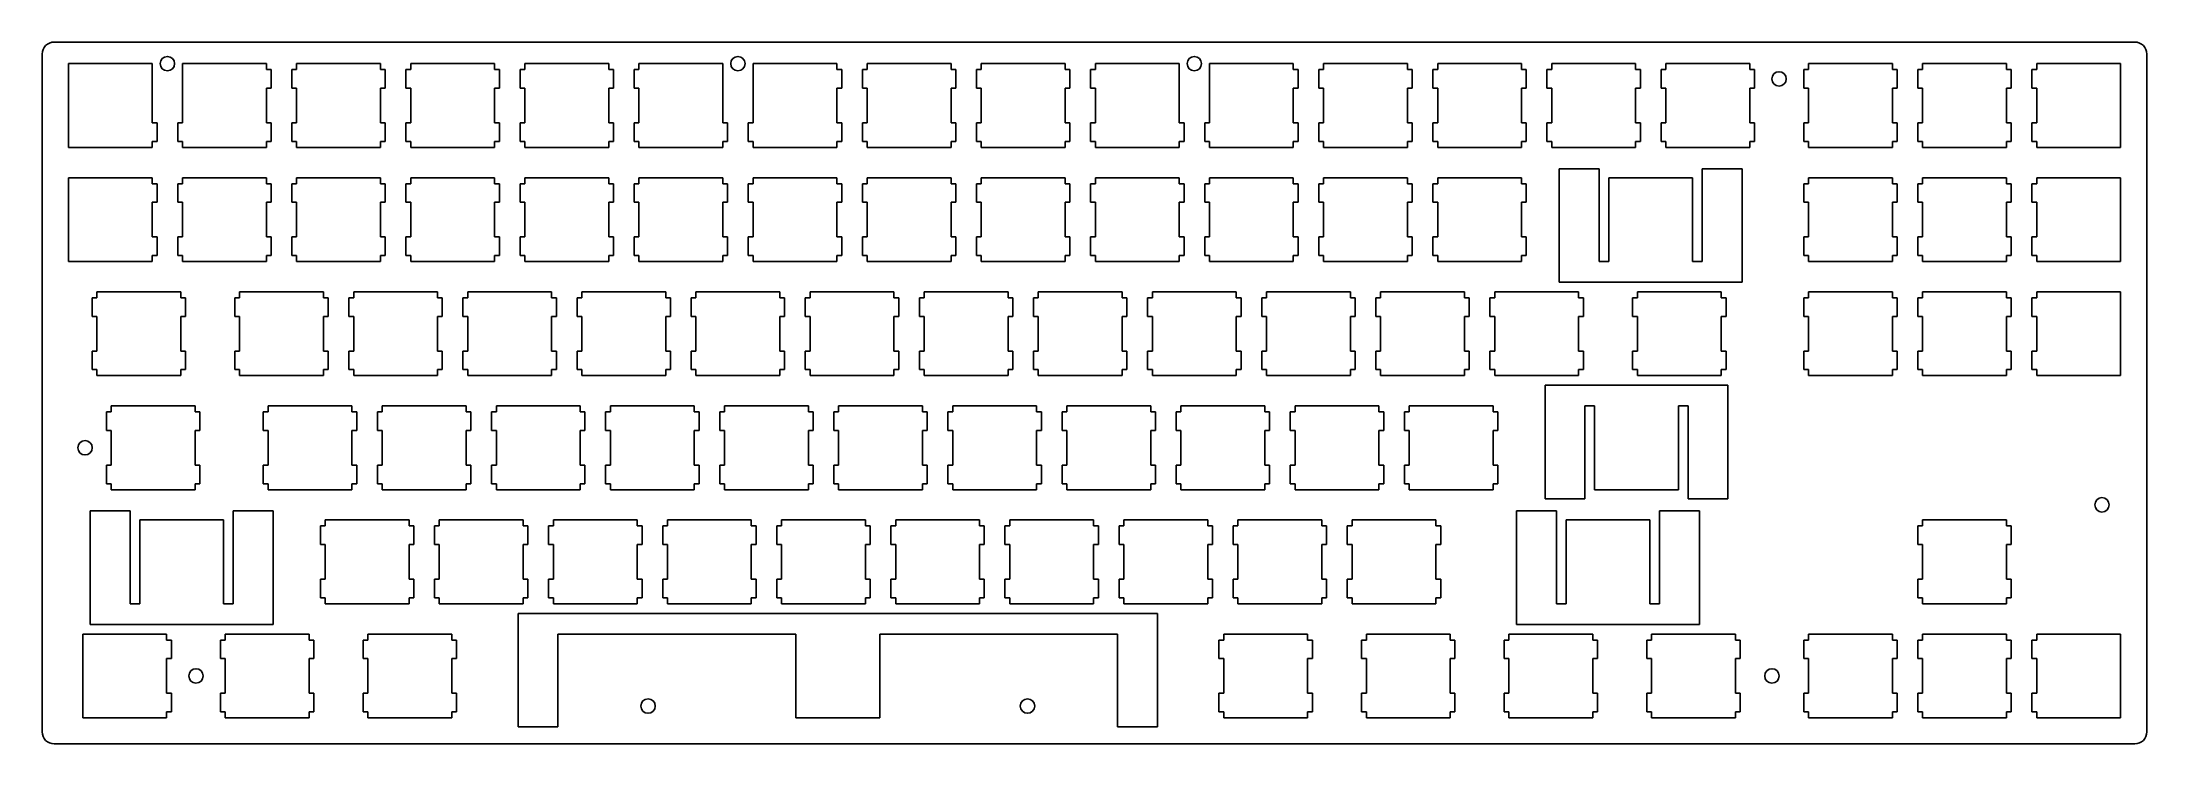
# Model space of a CAD drawing. Header units: millimetres. Extents: x 73 to 424, y 137 to 254.
import ezdxf

# ---------------------------------------------------------------- set-up
doc = ezdxf.new("R2010")
doc.units = ezdxf.units.MM

msp = doc.modelspace()

# ---------------------------------------------------------------- linework, layer by layer
at = {"linetype": 'Continuous'}
for p, q in [((74.57, 253.88), (421.98, 253.88)), ((72.57, 251.88), (72.57, 173.16)), ((423.98, 251.88), (423.98, 138.68)), ((325.88, 224.23), (325.88, 232.74)), ((325.88, 232.74), (332.53, 232.74)), ((332.53, 224.23), (332.53, 232.74)), ((349.75, 224.23), (349.75, 232.74)), ((349.75, 232.74), (356.41, 232.74)), ((356.41, 224.23), (356.41, 232.74)), ((334.14, 217.23), (334.14, 231.23)), ((348.14, 231.23), (348.14, 217.23)), ((325.88, 224.23), (325.88, 213.78)), ((332.53, 224.23), (332.53, 217.23)), ((349.75, 224.23), (349.75, 217.23)), ((356.41, 224.23), (356.41, 213.78)), ((332.53, 217.23), (334.14, 217.23)), ((348.14, 217.23), (349.75, 217.23)), ((325.88, 213.78), (356.41, 213.78)), ((323.5, 196.57), (323.5, 177.62)), ((354.03, 196.57), (323.5, 196.57)), ((354.03, 196.57), (354.03, 177.62)), ((330.15, 186.13), (330.15, 193.13)), ((331.76, 193.13), (330.15, 193.13)), ((331.76, 179.13), (331.76, 193.13)), ((347.37, 193.13), (345.76, 193.13)), ((345.76, 193.13), (345.76, 179.13)), ((347.37, 186.13), (347.37, 193.13)), ((330.15, 186.13), (330.15, 177.62)), ((347.37, 186.13), (347.37, 177.62)), ((330.15, 177.62), (323.5, 177.62)), ((354.03, 177.62), (347.37, 177.62)), ((72.57, 173.16), (72.57, 138.68)), ((80.61, 167.08), (80.61, 175.59)), ((80.61, 175.59), (87.26, 175.59)), ((87.26, 167.08), (87.26, 175.59)), ((88.87, 160.08), (88.87, 174.08)), ((102.87, 174.08), (102.87, 160.08)), ((104.49, 167.08), (104.49, 175.59)), ((104.49, 175.59), (111.14, 175.59)), ((111.14, 167.08), (111.14, 175.59)), ((318.73, 167.08), (318.73, 175.59)), ((318.73, 175.59), (325.39, 175.59)), ((325.39, 167.08), (325.39, 175.59)), ((327, 160.08), (327, 174.08)), ((341, 174.08), (341, 160.08)), ((342.61, 167.08), (342.61, 175.59)), ((342.61, 175.59), (349.27, 175.59)), ((349.27, 167.08), (349.27, 175.59)), ((80.61, 167.08), (80.61, 156.63)), ((87.26, 167.08), (87.26, 160.08)), ((104.49, 167.08), (104.49, 160.08)), ((111.14, 167.08), (111.14, 156.63)), ((318.73, 167.08), (318.73, 156.63)), ((325.39, 167.08), (325.39, 160.08)), ((342.61, 167.08), (342.61, 160.08)), ((349.27, 167.08), (349.27, 156.63)), ((87.26, 160.08), (88.87, 160.08)), ((102.87, 160.08), (104.49, 160.08)), ((258.78, 158.47), (152.05, 158.47)), ((152.05, 139.52), (152.05, 158.47)), ((258.78, 139.52), (258.78, 158.47)), ((325.39, 160.08), (327, 160.08)), ((341, 160.08), (342.61, 160.08)), ((80.61, 156.63), (111.14, 156.63)), ((158.7, 139.52), (158.7, 155.03)), ((196.84, 155.03), (158.7, 155.03)), ((198.41, 155.03), (196.84, 155.03)), ((198.41, 141.03), (198.41, 155.03)), ((213.99, 155.03), (212.41, 155.03)), ((212.41, 155.03), (212.41, 141.03)), ((213.99, 155.03), (252.12, 155.03)), ((252.12, 139.52), (252.12, 155.03)), ((318.73, 156.63), (349.27, 156.63)), ((158.7, 139.52), (152.05, 139.52)), ((258.78, 139.52), (252.12, 139.52)), ((183.74, 136.68), (74.57, 136.68)), ((183.74, 136.68), (421.98, 136.68))]:
    msp.add_line(p, q, dxfattribs=at)
at = {"color": 0}
for p, q in [((76.97, 246.18), (76.97, 250.28)), ((76.97, 250.28), (90.97, 250.28)), ((90.97, 250.28), (90.97, 240.38)), ((96.02, 240.38), (96.02, 250.28)), ((96.02, 250.28), (110.02, 250.28)), ((110.02, 250.28), (110.02, 249.28)), ((115.07, 249.28), (115.07, 250.28)), ((115.07, 250.28), (129.07, 250.28)), ((129.07, 250.28), (129.07, 249.28)), ((134.12, 249.28), (134.12, 250.28)), ((134.12, 250.28), (148.12, 250.28)), ((148.12, 250.28), (148.12, 249.28)), ((153.17, 249.28), (153.17, 250.28)), ((153.17, 250.28), (167.17, 250.28)), ((167.17, 250.28), (167.17, 249.28)), ((172.22, 249.28), (172.22, 250.28)), ((172.22, 250.28), (186.22, 250.28)), ((186.22, 250.28), (186.22, 240.38)), ((191.27, 240.38), (191.27, 250.28)), ((191.27, 250.28), (205.27, 250.28)), ((205.27, 250.28), (205.27, 249.28)), ((210.32, 249.28), (210.32, 250.28)), ((210.32, 250.28), (224.32, 250.28)), ((224.32, 250.28), (224.32, 249.28)), ((229.37, 249.28), (229.37, 250.28)), ((229.37, 250.28), (243.37, 250.28)), ((243.37, 250.28), (243.37, 249.28)), ((248.42, 249.28), (248.42, 250.28)), ((248.42, 250.28), (262.42, 250.28)), ((262.42, 250.28), (262.42, 240.38)), ((267.47, 240.38), (267.47, 250.28)), ((267.47, 250.28), (281.47, 250.28)), ((281.47, 250.28), (281.47, 249.28)), ((286.52, 249.28), (286.52, 250.28)), ((286.52, 250.28), (300.52, 250.28)), ((300.52, 250.28), (300.52, 249.28)), ((305.57, 249.28), (305.57, 250.28)), ((305.57, 250.28), (319.57, 250.28)), ((319.57, 250.28), (319.57, 249.28)), ((324.62, 249.28), (324.62, 250.28)), ((324.62, 250.28), (338.62, 250.28)), ((338.62, 250.28), (338.62, 249.28)), ((343.67, 249.28), (343.67, 250.28)), ((343.67, 250.28), (357.67, 250.28)), ((357.67, 250.28), (357.67, 249.28)), ((367.48, 249.28), (367.48, 250.28)), ((367.48, 250.28), (381.48, 250.28)), ((381.48, 250.28), (381.48, 249.28)), ((386.53, 249.28), (386.53, 250.28)), ((386.53, 250.28), (400.53, 250.28)), ((400.53, 250.28), (400.53, 249.28)), ((405.58, 249.28), (405.58, 250.28)), ((405.58, 250.28), (419.58, 250.28)), ((419.58, 250.28), (419.58, 249.28)), ((76.97, 237.28), (76.97, 246.18)), ((110.02, 249.28), (110.82, 249.28)), ((110.82, 246.18), (110.02, 246.18)), ((110.02, 246.18), (110.02, 240.38)), ((110.82, 249.28), (110.82, 246.18)), ((114.27, 246.18), (114.27, 249.28)), ((114.27, 249.28), (115.07, 249.28)), ((115.07, 246.18), (114.27, 246.18)), ((115.07, 240.38), (115.07, 246.18)), ((129.07, 249.28), (129.87, 249.28)), ((129.87, 246.18), (129.07, 246.18)), ((129.07, 246.18), (129.07, 240.38)), ((129.87, 249.28), (129.87, 246.18)), ((133.32, 246.18), (133.32, 249.28)), ((133.32, 249.28), (134.12, 249.28)), ((134.12, 246.18), (133.32, 246.18)), ((134.12, 240.38), (134.12, 246.18)), ((148.12, 249.28), (148.92, 249.28)), ((148.92, 246.18), (148.12, 246.18)), ((148.12, 246.18), (148.12, 240.38)), ((148.92, 249.28), (148.92, 246.18)), ((152.37, 246.18), (152.37, 249.28)), ((152.37, 249.28), (153.17, 249.28)), ((153.17, 246.18), (152.37, 246.18)), ((153.17, 240.38), (153.17, 246.18)), ((167.17, 249.28), (167.97, 249.28)), ((167.97, 246.18), (167.17, 246.18)), ((167.17, 246.18), (167.17, 240.38)), ((167.97, 249.28), (167.97, 246.18)), ((171.42, 246.18), (171.42, 249.28)), ((171.42, 249.28), (172.22, 249.28)), ((172.22, 246.18), (171.42, 246.18)), ((172.22, 240.38), (172.22, 246.18)), ((205.27, 249.28), (206.07, 249.28)), ((206.07, 246.18), (205.27, 246.18)), ((205.27, 246.18), (205.27, 240.38)), ((206.07, 249.28), (206.07, 246.18)), ((209.52, 246.18), (209.52, 249.28)), ((209.52, 249.28), (210.32, 249.28)), ((210.32, 246.18), (209.52, 246.18)), ((210.32, 240.38), (210.32, 246.18)), ((224.32, 249.28), (225.12, 249.28)), ((225.12, 246.18), (224.32, 246.18)), ((224.32, 246.18), (224.32, 240.38)), ((225.12, 249.28), (225.12, 246.18)), ((228.57, 246.18), (228.57, 249.28)), ((228.57, 249.28), (229.37, 249.28)), ((229.37, 246.18), (228.57, 246.18)), ((229.37, 240.38), (229.37, 246.18)), ((243.37, 249.28), (244.17, 249.28)), ((244.17, 246.18), (243.37, 246.18)), ((243.37, 246.18), (243.37, 240.38)), ((244.17, 249.28), (244.17, 246.18)), ((247.62, 246.18), (247.62, 249.28)), ((247.62, 249.28), (248.42, 249.28)), ((248.42, 246.18), (247.62, 246.18)), ((248.42, 240.38), (248.42, 246.18)), ((281.47, 249.28), (282.27, 249.28)), ((282.27, 246.18), (281.47, 246.18)), ((281.47, 246.18), (281.47, 240.38)), ((282.27, 249.28), (282.27, 246.18)), ((285.72, 246.18), (285.72, 249.28)), ((285.72, 249.28), (286.52, 249.28)), ((286.52, 246.18), (285.72, 246.18)), ((286.52, 240.38), (286.52, 246.18)), ((300.52, 249.28), (301.32, 249.28)), ((301.32, 246.18), (300.52, 246.18)), ((300.52, 246.18), (300.52, 240.38)), ((301.32, 249.28), (301.32, 246.18)), ((304.77, 246.18), (304.77, 249.28)), ((304.77, 249.28), (305.57, 249.28)), ((305.57, 246.18), (304.77, 246.18)), ((305.57, 240.38), (305.57, 246.18)), ((319.57, 249.28), (320.37, 249.28)), ((320.37, 246.18), (319.57, 246.18)), ((319.57, 246.18), (319.57, 240.38)), ((320.37, 249.28), (320.37, 246.18)), ((323.82, 246.18), (323.82, 249.28)), ((323.82, 249.28), (324.62, 249.28)), ((324.62, 246.18), (323.82, 246.18)), ((324.62, 240.38), (324.62, 246.18)), ((338.62, 249.28), (339.42, 249.28)), ((339.42, 246.18), (338.62, 246.18)), ((338.62, 246.18), (338.62, 240.38)), ((339.42, 249.28), (339.42, 246.18)), ((342.87, 246.18), (342.87, 249.28)), ((342.87, 249.28), (343.67, 249.28)), ((343.67, 246.18), (342.87, 246.18)), ((343.67, 240.38), (343.67, 246.18)), ((357.67, 249.28), (358.47, 249.28)), ((358.47, 246.18), (357.67, 246.18)), ((357.67, 246.18), (357.67, 240.38)), ((358.47, 249.28), (358.47, 246.18)), ((366.68, 246.18), (366.68, 249.28)), ((366.68, 249.28), (367.48, 249.28)), ((367.48, 246.18), (366.68, 246.18)), ((367.48, 240.38), (367.48, 246.18)), ((381.48, 249.28), (382.28, 249.28)), ((382.28, 246.18), (381.48, 246.18)), ((381.48, 246.18), (381.48, 240.38)), ((382.28, 249.28), (382.28, 246.18)), ((385.73, 246.18), (385.73, 249.28)), ((385.73, 249.28), (386.53, 249.28)), ((386.53, 246.18), (385.73, 246.18)), ((386.53, 240.38), (386.53, 246.18)), ((400.53, 249.28), (401.33, 249.28)), ((401.33, 246.18), (400.53, 246.18)), ((400.53, 246.18), (400.53, 240.38)), ((401.33, 249.28), (401.33, 246.18)), ((404.78, 246.18), (404.78, 249.28)), ((404.78, 249.28), (405.58, 249.28)), ((405.58, 246.18), (404.78, 246.18)), ((405.58, 240.38), (405.58, 246.18)), ((419.58, 249.28), (419.58, 237.28)), ((90.97, 240.38), (91.77, 240.38)), ((91.77, 240.38), (91.77, 237.28)), ((95.22, 237.28), (95.22, 240.38)), ((95.22, 240.38), (96.02, 240.38)), ((110.02, 240.38), (110.82, 240.38)), ((110.82, 240.38), (110.82, 237.28)), ((114.27, 237.28), (114.27, 240.38)), ((114.27, 240.38), (115.07, 240.38)), ((129.07, 240.38), (129.87, 240.38)), ((129.87, 240.38), (129.87, 237.28)), ((133.32, 237.28), (133.32, 240.38)), ((133.32, 240.38), (134.12, 240.38)), ((148.12, 240.38), (148.92, 240.38)), ((148.92, 240.38), (148.92, 237.28)), ((152.37, 237.28), (152.37, 240.38)), ((152.37, 240.38), (153.17, 240.38)), ((167.17, 240.38), (167.97, 240.38)), ((167.97, 240.38), (167.97, 237.28)), ((171.42, 237.28), (171.42, 240.38)), ((171.42, 240.38), (172.22, 240.38)), ((186.22, 240.38), (187.02, 240.38)), ((187.02, 240.38), (187.02, 237.28)), ((190.47, 237.28), (190.47, 240.38)), ((190.47, 240.38), (191.27, 240.38)), ((205.27, 240.38), (206.07, 240.38)), ((206.07, 240.38), (206.07, 237.28)), ((209.52, 237.28), (209.52, 240.38)), ((209.52, 240.38), (210.32, 240.38)), ((224.32, 240.38), (225.12, 240.38)), ((225.12, 240.38), (225.12, 237.28)), ((228.57, 237.28), (228.57, 240.38)), ((228.57, 240.38), (229.37, 240.38)), ((243.37, 240.38), (244.17, 240.38)), ((244.17, 240.38), (244.17, 237.28)), ((247.62, 237.28), (247.62, 240.38)), ((247.62, 240.38), (248.42, 240.38)), ((262.42, 240.38), (263.22, 240.38)), ((263.22, 240.38), (263.22, 237.28)), ((266.67, 237.28), (266.67, 240.38)), ((266.67, 240.38), (267.47, 240.38)), ((281.47, 240.38), (282.27, 240.38)), ((282.27, 240.38), (282.27, 237.28)), ((285.72, 237.28), (285.72, 240.38)), ((285.72, 240.38), (286.52, 240.38)), ((300.52, 240.38), (301.32, 240.38)), ((301.32, 240.38), (301.32, 237.28)), ((304.77, 237.28), (304.77, 240.38)), ((304.77, 240.38), (305.57, 240.38)), ((319.57, 240.38), (320.37, 240.38)), ((320.37, 240.38), (320.37, 237.28)), ((323.82, 237.28), (323.82, 240.38)), ((323.82, 240.38), (324.62, 240.38)), ((338.62, 240.38), (339.42, 240.38)), ((339.42, 240.38), (339.42, 237.28)), ((342.87, 237.28), (342.87, 240.38)), ((342.87, 240.38), (343.67, 240.38)), ((357.67, 240.38), (358.47, 240.38)), ((358.47, 240.38), (358.47, 237.28)), ((366.68, 237.28), (366.68, 240.38)), ((366.68, 240.38), (367.48, 240.38)), ((381.48, 240.38), (382.28, 240.38)), ((382.28, 240.38), (382.28, 237.28)), ((385.73, 237.28), (385.73, 240.38)), ((385.73, 240.38), (386.53, 240.38)), ((400.53, 240.38), (401.33, 240.38)), ((401.33, 240.38), (401.33, 237.28)), ((404.78, 237.28), (404.78, 240.38)), ((404.78, 240.38), (405.58, 240.38)), ((76.97, 236.28), (76.97, 237.28)), ((90.97, 236.28), (76.97, 236.28)), ((90.97, 237.28), (90.97, 236.28)), ((91.77, 237.28), (90.97, 237.28)), ((96.02, 237.28), (95.22, 237.28)), ((96.02, 236.28), (96.02, 237.28)), ((110.02, 236.28), (96.02, 236.28)), ((110.02, 237.28), (110.02, 236.28)), ((110.82, 237.28), (110.02, 237.28)), ((115.07, 237.28), (114.27, 237.28)), ((115.07, 236.28), (115.07, 237.28)), ((129.07, 236.28), (115.07, 236.28)), ((129.07, 237.28), (129.07, 236.28)), ((129.87, 237.28), (129.07, 237.28)), ((134.12, 237.28), (133.32, 237.28)), ((134.12, 236.28), (134.12, 237.28)), ((148.12, 236.28), (134.12, 236.28)), ((148.12, 237.28), (148.12, 236.28)), ((148.92, 237.28), (148.12, 237.28)), ((153.17, 237.28), (152.37, 237.28)), ((153.17, 236.28), (153.17, 237.28)), ((167.17, 236.28), (153.17, 236.28)), ((167.17, 237.28), (167.17, 236.28)), ((167.97, 237.28), (167.17, 237.28)), ((172.22, 237.28), (171.42, 237.28)), ((172.22, 236.28), (172.22, 237.28)), ((186.22, 236.28), (172.22, 236.28)), ((186.22, 237.28), (186.22, 236.28)), ((187.02, 237.28), (186.22, 237.28)), ((191.27, 237.28), (190.47, 237.28)), ((191.27, 236.28), (191.27, 237.28)), ((205.27, 236.28), (191.27, 236.28)), ((205.27, 237.28), (205.27, 236.28)), ((206.07, 237.28), (205.27, 237.28)), ((210.32, 237.28), (209.52, 237.28)), ((210.32, 236.28), (210.32, 237.28)), ((224.32, 236.28), (210.32, 236.28)), ((224.32, 237.28), (224.32, 236.28)), ((225.12, 237.28), (224.32, 237.28)), ((229.37, 237.28), (228.57, 237.28)), ((229.37, 236.28), (229.37, 237.28)), ((243.37, 236.28), (229.37, 236.28)), ((243.37, 237.28), (243.37, 236.28)), ((244.17, 237.28), (243.37, 237.28)), ((248.42, 237.28), (247.62, 237.28)), ((248.42, 236.28), (248.42, 237.28)), ((262.42, 236.28), (248.42, 236.28)), ((262.42, 237.28), (262.42, 236.28)), ((263.22, 237.28), (262.42, 237.28)), ((267.47, 237.28), (266.67, 237.28)), ((267.47, 236.28), (267.47, 237.28)), ((281.47, 236.28), (267.47, 236.28)), ((281.47, 237.28), (281.47, 236.28)), ((282.27, 237.28), (281.47, 237.28)), ((286.52, 237.28), (285.72, 237.28)), ((286.52, 236.28), (286.52, 237.28)), ((300.52, 236.28), (286.52, 236.28)), ((300.52, 237.28), (300.52, 236.28)), ((301.32, 237.28), (300.52, 237.28)), ((305.57, 237.28), (304.77, 237.28)), ((305.57, 236.28), (305.57, 237.28)), ((319.57, 236.28), (305.57, 236.28)), ((319.57, 237.28), (319.57, 236.28)), ((320.37, 237.28), (319.57, 237.28)), ((324.62, 237.28), (323.82, 237.28)), ((324.62, 236.28), (324.62, 237.28)), ((338.62, 236.28), (324.62, 236.28)), ((338.62, 237.28), (338.62, 236.28)), ((339.42, 237.28), (338.62, 237.28)), ((343.67, 237.28), (342.87, 237.28)), ((343.67, 236.28), (343.67, 237.28)), ((357.67, 236.28), (343.67, 236.28)), ((357.67, 237.28), (357.67, 236.28)), ((358.47, 237.28), (357.67, 237.28)), ((367.48, 237.28), (366.68, 237.28)), ((367.48, 236.28), (367.48, 237.28)), ((381.48, 236.28), (367.48, 236.28)), ((381.48, 237.28), (381.48, 236.28)), ((382.28, 237.28), (381.48, 237.28)), ((386.53, 237.28), (385.73, 237.28)), ((386.53, 236.28), (386.53, 237.28)), ((400.53, 236.28), (386.53, 236.28)), ((400.53, 237.28), (400.53, 236.28)), ((401.33, 237.28), (400.53, 237.28)), ((405.58, 237.28), (404.78, 237.28)), ((405.58, 236.28), (405.58, 237.28)), ((419.58, 236.28), (405.58, 236.28)), ((419.58, 237.28), (419.58, 236.28)), ((76.97, 227.13), (76.97, 231.23)), ((76.97, 231.23), (90.97, 231.23)), ((90.97, 231.23), (90.97, 230.23)), ((90.97, 230.23), (91.77, 230.23)), ((91.77, 230.23), (91.77, 227.13)), ((95.22, 227.13), (95.22, 230.23)), ((95.22, 230.23), (96.02, 230.23)), ((96.02, 230.23), (96.02, 231.23)), ((96.02, 231.23), (110.02, 231.23)), ((110.02, 231.23), (110.02, 230.23)), ((110.02, 230.23), (110.82, 230.23)), ((110.82, 230.23), (110.82, 227.13)), ((114.27, 227.13), (114.27, 230.23)), ((114.27, 230.23), (115.07, 230.23)), ((115.07, 230.23), (115.07, 231.23)), ((115.07, 231.23), (129.07, 231.23)), ((129.07, 231.23), (129.07, 230.23)), ((129.07, 230.23), (129.87, 230.23)), ((129.87, 230.23), (129.87, 227.13)), ((133.32, 227.13), (133.32, 230.23)), ((133.32, 230.23), (134.12, 230.23)), ((134.12, 230.23), (134.12, 231.23)), ((134.12, 231.23), (148.12, 231.23)), ((148.12, 231.23), (148.12, 230.23)), ((148.12, 230.23), (148.92, 230.23)), ((148.92, 230.23), (148.92, 227.13)), ((152.37, 227.13), (152.37, 230.23)), ((152.37, 230.23), (153.17, 230.23)), ((153.17, 230.23), (153.17, 231.23)), ((153.17, 231.23), (167.17, 231.23)), ((167.17, 231.23), (167.17, 230.23)), ((167.17, 230.23), (167.97, 230.23)), ((167.97, 230.23), (167.97, 227.13)), ((171.42, 227.13), (171.42, 230.23)), ((171.42, 230.23), (172.22, 230.23)), ((172.22, 230.23), (172.22, 231.23)), ((172.22, 231.23), (186.22, 231.23)), ((186.22, 231.23), (186.22, 230.23)), ((186.22, 230.23), (187.02, 230.23)), ((187.02, 230.23), (187.02, 227.13)), ((190.47, 227.13), (190.47, 230.23)), ((190.47, 230.23), (191.27, 230.23)), ((191.27, 230.23), (191.27, 231.23)), ((191.27, 231.23), (205.27, 231.23)), ((205.27, 231.23), (205.27, 230.23)), ((205.27, 230.23), (206.07, 230.23)), ((206.07, 230.23), (206.07, 227.13)), ((209.52, 227.13), (209.52, 230.23)), ((209.52, 230.23), (210.32, 230.23)), ((210.32, 230.23), (210.32, 231.23)), ((210.32, 231.23), (224.32, 231.23)), ((224.32, 231.23), (224.32, 230.23)), ((224.32, 230.23), (225.12, 230.23)), ((225.12, 230.23), (225.12, 227.13)), ((228.57, 227.13), (228.57, 230.23)), ((228.57, 230.23), (229.37, 230.23)), ((229.37, 230.23), (229.37, 231.23)), ((229.37, 231.23), (243.37, 231.23)), ((243.37, 231.23), (243.37, 230.23)), ((243.37, 230.23), (244.17, 230.23)), ((244.17, 230.23), (244.17, 227.13)), ((247.62, 227.13), (247.62, 230.23)), ((247.62, 230.23), (248.42, 230.23)), ((248.42, 230.23), (248.42, 231.23)), ((248.42, 231.23), (262.42, 231.23)), ((262.42, 231.23), (262.42, 230.23)), ((262.42, 230.23), (263.22, 230.23)), ((263.22, 230.23), (263.22, 227.13)), ((266.67, 227.13), (266.67, 230.23)), ((266.67, 230.23), (267.47, 230.23)), ((267.47, 230.23), (267.47, 231.23)), ((267.47, 231.23), (281.47, 231.23)), ((281.47, 231.23), (281.47, 230.23)), ((281.47, 230.23), (282.27, 230.23)), ((282.27, 230.23), (282.27, 227.13)), ((285.72, 227.13), (285.72, 230.23)), ((285.72, 230.23), (286.52, 230.23)), ((286.52, 230.23), (286.52, 231.23)), ((286.52, 231.23), (300.52, 231.23)), ((300.52, 231.23), (300.52, 230.23)), ((300.52, 230.23), (301.32, 230.23)), ((301.32, 230.23), (301.32, 227.13)), ((304.77, 227.13), (304.77, 230.23)), ((304.77, 230.23), (305.57, 230.23)), ((305.57, 230.23), (305.57, 231.23)), ((305.57, 231.23), (319.57, 231.23)), ((319.57, 231.23), (319.57, 230.23)), ((319.57, 230.23), (320.37, 230.23)), ((320.37, 230.23), (320.37, 227.13)), ((334.14, 231.23), (348.14, 231.23)), ((366.68, 227.13), (366.68, 230.23)), ((366.68, 230.23), (367.48, 230.23)), ((367.48, 230.23), (367.48, 231.23)), ((367.48, 231.23), (381.48, 231.23)), ((381.48, 231.23), (381.48, 230.23)), ((381.48, 230.23), (382.28, 230.23)), ((382.28, 230.23), (382.28, 227.13)), ((385.73, 227.13), (385.73, 230.23)), ((385.73, 230.23), (386.53, 230.23)), ((386.53, 230.23), (386.53, 231.23)), ((386.53, 231.23), (400.53, 231.23)), ((400.53, 231.23), (400.53, 230.23)), ((400.53, 230.23), (401.33, 230.23)), ((401.33, 230.23), (401.33, 227.13)), ((404.78, 227.13), (404.78, 230.23)), ((404.78, 230.23), (405.58, 230.23)), ((405.58, 230.23), (405.58, 231.23)), ((405.58, 231.23), (419.58, 231.23)), ((419.58, 231.23), (419.58, 227.13)), ((76.97, 218.23), (76.97, 227.13)), ((91.77, 227.13), (90.97, 227.13)), ((90.97, 227.13), (90.97, 221.33)), ((96.02, 227.13), (95.22, 227.13)), ((96.02, 221.33), (96.02, 227.13)), ((110.82, 227.13), (110.02, 227.13)), ((110.02, 227.13), (110.02, 221.33)), ((115.07, 227.13), (114.27, 227.13)), ((115.07, 221.33), (115.07, 227.13)), ((129.87, 227.13), (129.07, 227.13)), ((129.07, 227.13), (129.07, 221.33)), ((134.12, 227.13), (133.32, 227.13)), ((134.12, 221.33), (134.12, 227.13)), ((148.92, 227.13), (148.12, 227.13)), ((148.12, 227.13), (148.12, 221.33)), ((153.17, 227.13), (152.37, 227.13)), ((153.17, 221.33), (153.17, 227.13)), ((167.97, 227.13), (167.17, 227.13)), ((167.17, 227.13), (167.17, 221.33)), ((172.22, 227.13), (171.42, 227.13)), ((172.22, 221.33), (172.22, 227.13)), ((187.02, 227.13), (186.22, 227.13)), ((186.22, 227.13), (186.22, 221.33)), ((191.27, 227.13), (190.47, 227.13)), ((191.27, 221.33), (191.27, 227.13)), ((206.07, 227.13), (205.27, 227.13)), ((205.27, 227.13), (205.27, 221.33)), ((210.32, 227.13), (209.52, 227.13)), ((210.32, 221.33), (210.32, 227.13)), ((225.12, 227.13), (224.32, 227.13)), ((224.32, 227.13), (224.32, 221.33)), ((229.37, 227.13), (228.57, 227.13)), ((229.37, 221.33), (229.37, 227.13)), ((244.17, 227.13), (243.37, 227.13)), ((243.37, 227.13), (243.37, 221.33)), ((248.42, 227.13), (247.62, 227.13)), ((248.42, 221.33), (248.42, 227.13)), ((263.22, 227.13), (262.42, 227.13)), ((262.42, 227.13), (262.42, 221.33)), ((267.47, 227.13), (266.67, 227.13)), ((267.47, 221.33), (267.47, 227.13)), ((282.27, 227.13), (281.47, 227.13)), ((281.47, 227.13), (281.47, 221.33)), ((286.52, 227.13), (285.72, 227.13)), ((286.52, 221.33), (286.52, 227.13)), ((301.32, 227.13), (300.52, 227.13)), ((300.52, 227.13), (300.52, 221.33)), ((305.57, 227.13), (304.77, 227.13)), ((305.57, 221.33), (305.57, 227.13)), ((320.37, 227.13), (319.57, 227.13)), ((319.57, 227.13), (319.57, 221.33)), ((367.48, 227.13), (366.68, 227.13)), ((367.48, 221.33), (367.48, 227.13)), ((382.28, 227.13), (381.48, 227.13)), ((381.48, 227.13), (381.48, 221.33)), ((386.53, 227.13), (385.73, 227.13)), ((386.53, 221.33), (386.53, 227.13)), ((401.33, 227.13), (400.53, 227.13)), ((400.53, 227.13), (400.53, 221.33)), ((405.58, 227.13), (404.78, 227.13)), ((405.58, 221.33), (405.58, 227.13)), ((419.58, 227.13), (419.58, 218.23)), ((76.97, 217.23), (76.97, 218.23)), ((90.97, 221.33), (91.77, 221.33)), ((90.97, 218.23), (90.97, 217.23)), ((91.77, 218.23), (90.97, 218.23)), ((91.77, 221.33), (91.77, 218.23)), ((95.22, 218.23), (95.22, 221.33)), ((95.22, 221.33), (96.02, 221.33)), ((96.02, 218.23), (95.22, 218.23)), ((96.02, 217.23), (96.02, 218.23)), ((110.02, 221.33), (110.82, 221.33)), ((110.02, 218.23), (110.02, 217.23)), ((110.82, 218.23), (110.02, 218.23)), ((110.82, 221.33), (110.82, 218.23)), ((114.27, 218.23), (114.27, 221.33)), ((114.27, 221.33), (115.07, 221.33)), ((115.07, 218.23), (114.27, 218.23)), ((115.07, 217.23), (115.07, 218.23)), ((129.07, 221.33), (129.87, 221.33)), ((129.07, 218.23), (129.07, 217.23)), ((129.87, 218.23), (129.07, 218.23)), ((129.87, 221.33), (129.87, 218.23)), ((133.32, 218.23), (133.32, 221.33)), ((133.32, 221.33), (134.12, 221.33)), ((134.12, 218.23), (133.32, 218.23)), ((134.12, 217.23), (134.12, 218.23)), ((148.12, 221.33), (148.92, 221.33)), ((148.12, 218.23), (148.12, 217.23)), ((148.92, 218.23), (148.12, 218.23)), ((148.92, 221.33), (148.92, 218.23)), ((152.37, 218.23), (152.37, 221.33)), ((152.37, 221.33), (153.17, 221.33)), ((153.17, 218.23), (152.37, 218.23)), ((153.17, 217.23), (153.17, 218.23)), ((167.17, 221.33), (167.97, 221.33)), ((167.17, 218.23), (167.17, 217.23)), ((167.97, 218.23), (167.17, 218.23)), ((167.97, 221.33), (167.97, 218.23)), ((171.42, 218.23), (171.42, 221.33)), ((171.42, 221.33), (172.22, 221.33)), ((172.22, 218.23), (171.42, 218.23)), ((172.22, 217.23), (172.22, 218.23)), ((186.22, 221.33), (187.02, 221.33)), ((186.22, 218.23), (186.22, 217.23)), ((187.02, 218.23), (186.22, 218.23)), ((187.02, 221.33), (187.02, 218.23)), ((190.47, 218.23), (190.47, 221.33)), ((190.47, 221.33), (191.27, 221.33)), ((191.27, 218.23), (190.47, 218.23)), ((191.27, 217.23), (191.27, 218.23)), ((205.27, 221.33), (206.07, 221.33)), ((205.27, 218.23), (205.27, 217.23)), ((206.07, 218.23), (205.27, 218.23)), ((206.07, 221.33), (206.07, 218.23)), ((209.52, 218.23), (209.52, 221.33)), ((209.52, 221.33), (210.32, 221.33)), ((210.32, 218.23), (209.52, 218.23)), ((210.32, 217.23), (210.32, 218.23)), ((224.32, 221.33), (225.12, 221.33)), ((224.32, 218.23), (224.32, 217.23)), ((225.12, 218.23), (224.32, 218.23)), ((225.12, 221.33), (225.12, 218.23)), ((228.57, 218.23), (228.57, 221.33)), ((228.57, 221.33), (229.37, 221.33)), ((229.37, 218.23), (228.57, 218.23)), ((229.37, 217.23), (229.37, 218.23)), ((243.37, 221.33), (244.17, 221.33)), ((243.37, 218.23), (243.37, 217.23)), ((244.17, 218.23), (243.37, 218.23)), ((244.17, 221.33), (244.17, 218.23)), ((247.62, 218.23), (247.62, 221.33)), ((247.62, 221.33), (248.42, 221.33)), ((248.42, 218.23), (247.62, 218.23)), ((248.42, 217.23), (248.42, 218.23)), ((262.42, 221.33), (263.22, 221.33)), ((262.42, 218.23), (262.42, 217.23)), ((263.22, 218.23), (262.42, 218.23)), ((263.22, 221.33), (263.22, 218.23)), ((266.67, 218.23), (266.67, 221.33)), ((266.67, 221.33), (267.47, 221.33)), ((267.47, 218.23), (266.67, 218.23)), ((267.47, 217.23), (267.47, 218.23)), ((281.47, 221.33), (282.27, 221.33)), ((281.47, 218.23), (281.47, 217.23)), ((282.27, 218.23), (281.47, 218.23)), ((282.27, 221.33), (282.27, 218.23)), ((285.72, 218.23), (285.72, 221.33)), ((285.72, 221.33), (286.52, 221.33)), ((286.52, 218.23), (285.72, 218.23)), ((286.52, 217.23), (286.52, 218.23)), ((300.52, 221.33), (301.32, 221.33)), ((300.52, 218.23), (300.52, 217.23)), ((301.32, 218.23), (300.52, 218.23)), ((301.32, 221.33), (301.32, 218.23)), ((304.77, 218.23), (304.77, 221.33)), ((304.77, 221.33), (305.57, 221.33)), ((305.57, 218.23), (304.77, 218.23)), ((305.57, 217.23), (305.57, 218.23)), ((319.57, 221.33), (320.37, 221.33)), ((319.57, 218.23), (319.57, 217.23)), ((320.37, 218.23), (319.57, 218.23)), ((320.37, 221.33), (320.37, 218.23)), ((366.68, 218.23), (366.68, 221.33)), ((366.68, 221.33), (367.48, 221.33)), ((367.48, 218.23), (366.68, 218.23)), ((367.48, 217.23), (367.48, 218.23)), ((381.48, 221.33), (382.28, 221.33)), ((381.48, 218.23), (381.48, 217.23)), ((382.28, 218.23), (381.48, 218.23)), ((382.28, 221.33), (382.28, 218.23)), ((385.73, 218.23), (385.73, 221.33)), ((385.73, 221.33), (386.53, 221.33)), ((386.53, 218.23), (385.73, 218.23)), ((386.53, 217.23), (386.53, 218.23)), ((400.53, 221.33), (401.33, 221.33)), ((400.53, 218.23), (400.53, 217.23)), ((401.33, 218.23), (400.53, 218.23)), ((401.33, 221.33), (401.33, 218.23)), ((404.78, 218.23), (404.78, 221.33)), ((404.78, 221.33), (405.58, 221.33)), ((405.58, 218.23), (404.78, 218.23)), ((405.58, 217.23), (405.58, 218.23)), ((419.58, 218.23), (419.58, 217.23)), ((90.97, 217.23), (76.97, 217.23)), ((110.02, 217.23), (96.02, 217.23)), ((129.07, 217.23), (115.07, 217.23)), ((148.12, 217.23), (134.12, 217.23)), ((167.17, 217.23), (153.17, 217.23)), ((186.22, 217.23), (172.22, 217.23)), ((205.27, 217.23), (191.27, 217.23)), ((224.32, 217.23), (210.32, 217.23)), ((243.37, 217.23), (229.37, 217.23)), ((262.42, 217.23), (248.42, 217.23)), ((281.47, 217.23), (267.47, 217.23)), ((300.52, 217.23), (286.52, 217.23)), ((319.57, 217.23), (305.57, 217.23)), ((381.48, 217.23), (367.48, 217.23)), ((400.53, 217.23), (386.53, 217.23)), ((419.58, 217.23), (405.58, 217.23)), ((80.93, 208.08), (80.93, 211.18)), ((80.93, 211.18), (81.73, 211.18)), ((81.73, 211.18), (81.73, 212.18)), ((81.73, 212.18), (95.73, 212.18)), ((95.73, 212.18), (95.73, 211.18)), ((95.73, 211.18), (96.53, 211.18)), ((96.53, 211.18), (96.53, 208.08)), ((104.74, 208.08), (104.74, 211.18)), ((104.74, 211.18), (105.54, 211.18)), ((105.54, 211.18), (105.54, 212.18)), ((105.54, 212.18), (119.54, 212.18)), ((119.54, 212.18), (119.54, 211.18)), ((119.54, 211.18), (120.34, 211.18)), ((120.34, 211.18), (120.34, 208.08)), ((123.79, 208.08), (123.79, 211.18)), ((123.79, 211.18), (124.59, 211.18)), ((124.59, 211.18), (124.59, 212.18)), ((124.59, 212.18), (138.59, 212.18)), ((138.59, 212.18), (138.59, 211.18)), ((138.59, 211.18), (139.39, 211.18)), ((139.39, 211.18), (139.39, 208.08)), ((142.84, 208.08), (142.84, 211.18)), ((142.84, 211.18), (143.64, 211.18)), ((143.64, 211.18), (143.64, 212.18)), ((143.64, 212.18), (157.64, 212.18)), ((157.64, 212.18), (157.64, 211.18)), ((157.64, 211.18), (158.44, 211.18)), ((158.44, 211.18), (158.44, 208.08)), ((161.89, 208.08), (161.89, 211.18)), ((161.89, 211.18), (162.69, 211.18)), ((162.69, 211.18), (162.69, 212.18)), ((162.69, 212.18), (176.69, 212.18)), ((176.69, 212.18), (176.69, 211.18)), ((176.69, 211.18), (177.49, 211.18)), ((177.49, 211.18), (177.49, 208.08)), ((180.94, 208.08), (180.94, 211.18)), ((180.94, 211.18), (181.74, 211.18)), ((181.74, 211.18), (181.74, 212.18)), ((181.74, 212.18), (195.74, 212.18)), ((195.74, 212.18), (195.74, 211.18)), ((195.74, 211.18), (196.54, 211.18)), ((196.54, 211.18), (196.54, 208.08)), ((199.99, 208.08), (199.99, 211.18)), ((199.99, 211.18), (200.79, 211.18)), ((200.79, 211.18), (200.79, 212.18)), ((200.79, 212.18), (214.79, 212.18)), ((214.79, 212.18), (214.79, 211.18)), ((214.79, 211.18), (215.59, 211.18)), ((215.59, 211.18), (215.59, 208.08)), ((219.04, 208.08), (219.04, 211.18)), ((219.04, 211.18), (219.84, 211.18)), ((219.84, 211.18), (219.84, 212.18)), ((219.84, 212.18), (233.84, 212.18)), ((233.84, 212.18), (233.84, 211.18)), ((233.84, 211.18), (234.64, 211.18)), ((234.64, 211.18), (234.64, 208.08)), ((238.09, 208.08), (238.09, 211.18)), ((238.09, 211.18), (238.89, 211.18)), ((238.89, 211.18), (238.89, 212.18)), ((238.89, 212.18), (252.89, 212.18)), ((252.89, 212.18), (252.89, 211.18)), ((252.89, 211.18), (253.69, 211.18)), ((253.69, 211.18), (253.69, 208.08)), ((257.14, 208.08), (257.14, 211.18)), ((257.14, 211.18), (257.94, 211.18)), ((257.94, 211.18), (257.94, 212.18)), ((257.94, 212.18), (271.94, 212.18)), ((271.94, 212.18), (271.94, 211.18)), ((271.94, 211.18), (272.74, 211.18)), ((272.74, 211.18), (272.74, 208.08)), ((276.19, 208.08), (276.19, 211.18)), ((276.19, 211.18), (276.99, 211.18)), ((276.99, 211.18), (276.99, 212.18)), ((276.99, 212.18), (290.99, 212.18)), ((290.99, 212.18), (290.99, 211.18)), ((290.99, 211.18), (291.79, 211.18)), ((291.79, 211.18), (291.79, 208.08)), ((295.24, 208.08), (295.24, 211.18)), ((295.24, 211.18), (296.04, 211.18)), ((296.04, 211.18), (296.04, 212.18)), ((296.04, 212.18), (310.04, 212.18)), ((310.04, 212.18), (310.04, 211.18)), ((310.04, 211.18), (310.84, 211.18)), ((310.84, 211.18), (310.84, 208.08)), ((314.29, 208.08), (314.29, 211.18)), ((314.29, 211.18), (315.09, 211.18)), ((315.09, 211.18), (315.09, 212.18)), ((315.09, 212.18), (329.09, 212.18)), ((329.09, 212.18), (329.09, 211.18)), ((329.09, 211.18), (329.89, 211.18)), ((329.89, 211.18), (329.89, 208.08)), ((338.11, 208.08), (338.11, 211.18)), ((338.11, 211.18), (338.91, 211.18)), ((338.91, 211.18), (338.91, 212.18)), ((338.91, 212.18), (352.91, 212.18)), ((352.91, 212.18), (352.91, 211.18)), ((352.91, 211.18), (353.71, 211.18)), ((353.71, 211.18), (353.71, 208.08)), ((366.68, 208.08), (366.68, 211.18)), ((366.68, 211.18), (367.48, 211.18)), ((367.48, 211.18), (367.48, 212.18)), ((367.48, 212.18), (381.48, 212.18)), ((381.48, 212.18), (381.48, 211.18)), ((381.48, 211.18), (382.28, 211.18)), ((382.28, 211.18), (382.28, 208.08)), ((385.73, 208.08), (385.73, 211.18)), ((385.73, 211.18), (386.53, 211.18)), ((386.53, 211.18), (386.53, 212.18)), ((386.53, 212.18), (400.53, 212.18)), ((400.53, 212.18), (400.53, 211.18)), ((400.53, 211.18), (401.33, 211.18)), ((401.33, 211.18), (401.33, 208.08)), ((404.78, 208.08), (404.78, 211.18)), ((404.78, 211.18), (405.58, 211.18)), ((405.58, 211.18), (405.58, 212.18)), ((405.58, 212.18), (419.58, 212.18)), ((419.58, 212.18), (419.58, 208.08)), ((81.73, 208.08), (80.93, 208.08)), ((81.73, 202.28), (81.73, 208.08)), ((96.53, 208.08), (95.73, 208.08)), ((95.73, 208.08), (95.73, 202.28)), ((105.54, 208.08), (104.74, 208.08)), ((105.54, 202.28), (105.54, 208.08)), ((120.34, 208.08), (119.54, 208.08)), ((119.54, 208.08), (119.54, 202.28)), ((124.59, 208.08), (123.79, 208.08)), ((124.59, 202.28), (124.59, 208.08)), ((139.39, 208.08), (138.59, 208.08)), ((138.59, 208.08), (138.59, 202.28)), ((143.64, 208.08), (142.84, 208.08)), ((143.64, 202.28), (143.64, 208.08)), ((158.44, 208.08), (157.64, 208.08)), ((157.64, 208.08), (157.64, 202.28)), ((162.69, 208.08), (161.89, 208.08)), ((162.69, 202.28), (162.69, 208.08)), ((177.49, 208.08), (176.69, 208.08)), ((176.69, 208.08), (176.69, 202.28)), ((181.74, 208.08), (180.94, 208.08)), ((181.74, 202.28), (181.74, 208.08)), ((196.54, 208.08), (195.74, 208.08)), ((195.74, 208.08), (195.74, 202.28)), ((200.79, 208.08), (199.99, 208.08)), ((200.79, 202.28), (200.79, 208.08)), ((215.59, 208.08), (214.79, 208.08)), ((214.79, 208.08), (214.79, 202.28)), ((219.84, 208.08), (219.04, 208.08)), ((219.84, 202.28), (219.84, 208.08)), ((234.64, 208.08), (233.84, 208.08)), ((233.84, 208.08), (233.84, 202.28)), ((238.89, 208.08), (238.09, 208.08)), ((238.89, 202.28), (238.89, 208.08)), ((253.69, 208.08), (252.89, 208.08)), ((252.89, 208.08), (252.89, 202.28)), ((257.94, 208.08), (257.14, 208.08)), ((257.94, 202.28), (257.94, 208.08)), ((272.74, 208.08), (271.94, 208.08)), ((271.94, 208.08), (271.94, 202.28)), ((276.99, 208.08), (276.19, 208.08)), ((276.99, 202.28), (276.99, 208.08)), ((291.79, 208.08), (290.99, 208.08)), ((290.99, 208.08), (290.99, 202.28)), ((296.04, 208.08), (295.24, 208.08)), ((296.04, 202.28), (296.04, 208.08)), ((310.84, 208.08), (310.04, 208.08)), ((310.04, 208.08), (310.04, 202.28)), ((315.09, 208.08), (314.29, 208.08)), ((315.09, 202.28), (315.09, 208.08)), ((329.89, 208.08), (329.09, 208.08)), ((329.09, 208.08), (329.09, 202.28)), ((338.91, 208.08), (338.11, 208.08)), ((338.91, 202.28), (338.91, 208.08)), ((353.71, 208.08), (352.91, 208.08)), ((352.91, 208.08), (352.91, 202.28)), ((367.48, 208.08), (366.68, 208.08)), ((367.48, 202.28), (367.48, 208.08)), ((382.28, 208.08), (381.48, 208.08)), ((381.48, 208.08), (381.48, 202.28)), ((386.53, 208.08), (385.73, 208.08)), ((386.53, 202.28), (386.53, 208.08)), ((401.33, 208.08), (400.53, 208.08)), ((400.53, 208.08), (400.53, 202.28)), ((405.58, 208.08), (404.78, 208.08)), ((405.58, 202.28), (405.58, 208.08)), ((419.58, 208.08), (419.58, 199.18)), ((80.93, 199.18), (80.93, 202.28)), ((80.93, 202.28), (81.73, 202.28)), ((95.73, 202.28), (96.53, 202.28)), ((96.53, 202.28), (96.53, 199.18)), ((104.74, 199.18), (104.74, 202.28)), ((104.74, 202.28), (105.54, 202.28)), ((119.54, 202.28), (120.34, 202.28)), ((120.34, 202.28), (120.34, 199.18)), ((123.79, 199.18), (123.79, 202.28)), ((123.79, 202.28), (124.59, 202.28)), ((138.59, 202.28), (139.39, 202.28)), ((139.39, 202.28), (139.39, 199.18)), ((142.84, 199.18), (142.84, 202.28)), ((142.84, 202.28), (143.64, 202.28)), ((157.64, 202.28), (158.44, 202.28)), ((158.44, 202.28), (158.44, 199.18)), ((161.89, 199.18), (161.89, 202.28)), ((161.89, 202.28), (162.69, 202.28)), ((176.69, 202.28), (177.49, 202.28)), ((177.49, 202.28), (177.49, 199.18)), ((180.94, 199.18), (180.94, 202.28)), ((180.94, 202.28), (181.74, 202.28)), ((195.74, 202.28), (196.54, 202.28)), ((196.54, 202.28), (196.54, 199.18)), ((199.99, 199.18), (199.99, 202.28)), ((199.99, 202.28), (200.79, 202.28)), ((214.79, 202.28), (215.59, 202.28)), ((215.59, 202.28), (215.59, 199.18)), ((219.04, 199.18), (219.04, 202.28)), ((219.04, 202.28), (219.84, 202.28)), ((233.84, 202.28), (234.64, 202.28)), ((234.64, 202.28), (234.64, 199.18)), ((238.09, 199.18), (238.09, 202.28)), ((238.09, 202.28), (238.89, 202.28)), ((252.89, 202.28), (253.69, 202.28)), ((253.69, 202.28), (253.69, 199.18)), ((257.14, 199.18), (257.14, 202.28)), ((257.14, 202.28), (257.94, 202.28)), ((271.94, 202.28), (272.74, 202.28)), ((272.74, 202.28), (272.74, 199.18)), ((276.19, 199.18), (276.19, 202.28)), ((276.19, 202.28), (276.99, 202.28)), ((290.99, 202.28), (291.79, 202.28)), ((291.79, 202.28), (291.79, 199.18)), ((295.24, 199.18), (295.24, 202.28)), ((295.24, 202.28), (296.04, 202.28)), ((310.04, 202.28), (310.84, 202.28)), ((310.84, 202.28), (310.84, 199.18)), ((314.29, 199.18), (314.29, 202.28)), ((314.29, 202.28), (315.09, 202.28)), ((329.09, 202.28), (329.89, 202.28)), ((329.89, 202.28), (329.89, 199.18)), ((338.11, 199.18), (338.11, 202.28)), ((338.11, 202.28), (338.91, 202.28)), ((352.91, 202.28), (353.71, 202.28)), ((353.71, 202.28), (353.71, 199.18)), ((366.68, 199.18), (366.68, 202.28)), ((366.68, 202.28), (367.48, 202.28)), ((381.48, 202.28), (382.28, 202.28)), ((382.28, 202.28), (382.28, 199.18)), ((385.73, 199.18), (385.73, 202.28)), ((385.73, 202.28), (386.53, 202.28)), ((400.53, 202.28), (401.33, 202.28)), ((401.33, 202.28), (401.33, 199.18)), ((404.78, 199.18), (404.78, 202.28)), ((404.78, 202.28), (405.58, 202.28)), ((81.73, 199.18), (80.93, 199.18)), ((81.73, 198.18), (81.73, 199.18)), ((95.73, 198.18), (81.73, 198.18)), ((95.73, 199.18), (95.73, 198.18)), ((96.53, 199.18), (95.73, 199.18)), ((105.54, 199.18), (104.74, 199.18)), ((105.54, 198.18), (105.54, 199.18)), ((119.54, 198.18), (105.54, 198.18)), ((119.54, 199.18), (119.54, 198.18)), ((120.34, 199.18), (119.54, 199.18)), ((124.59, 199.18), (123.79, 199.18)), ((124.59, 198.18), (124.59, 199.18)), ((138.59, 198.18), (124.59, 198.18)), ((138.59, 199.18), (138.59, 198.18)), ((139.39, 199.18), (138.59, 199.18)), ((143.64, 199.18), (142.84, 199.18)), ((143.64, 198.18), (143.64, 199.18)), ((157.64, 198.18), (143.64, 198.18)), ((157.64, 199.18), (157.64, 198.18)), ((158.44, 199.18), (157.64, 199.18)), ((162.69, 199.18), (161.89, 199.18)), ((162.69, 198.18), (162.69, 199.18)), ((176.69, 198.18), (162.69, 198.18)), ((176.69, 199.18), (176.69, 198.18)), ((177.49, 199.18), (176.69, 199.18)), ((181.74, 199.18), (180.94, 199.18)), ((181.74, 198.18), (181.74, 199.18)), ((195.74, 198.18), (181.74, 198.18)), ((195.74, 199.18), (195.74, 198.18)), ((196.54, 199.18), (195.74, 199.18)), ((200.79, 199.18), (199.99, 199.18)), ((200.79, 198.18), (200.79, 199.18)), ((214.79, 198.18), (200.79, 198.18)), ((214.79, 199.18), (214.79, 198.18)), ((215.59, 199.18), (214.79, 199.18)), ((219.84, 199.18), (219.04, 199.18)), ((219.84, 198.18), (219.84, 199.18)), ((233.84, 198.18), (219.84, 198.18)), ((233.84, 199.18), (233.84, 198.18)), ((234.64, 199.18), (233.84, 199.18)), ((238.89, 199.18), (238.09, 199.18)), ((238.89, 198.18), (238.89, 199.18)), ((252.89, 198.18), (238.89, 198.18)), ((252.89, 199.18), (252.89, 198.18)), ((253.69, 199.18), (252.89, 199.18)), ((257.94, 199.18), (257.14, 199.18)), ((257.94, 198.18), (257.94, 199.18)), ((271.94, 198.18), (257.94, 198.18)), ((271.94, 199.18), (271.94, 198.18)), ((272.74, 199.18), (271.94, 199.18)), ((276.99, 199.18), (276.19, 199.18)), ((276.99, 198.18), (276.99, 199.18)), ((290.99, 198.18), (276.99, 198.18)), ((290.99, 199.18), (290.99, 198.18)), ((291.79, 199.18), (290.99, 199.18)), ((296.04, 199.18), (295.24, 199.18)), ((296.04, 198.18), (296.04, 199.18)), ((310.04, 198.18), (296.04, 198.18)), ((310.04, 199.18), (310.04, 198.18)), ((310.84, 199.18), (310.04, 199.18)), ((315.09, 199.18), (314.29, 199.18)), ((315.09, 198.18), (315.09, 199.18)), ((329.09, 198.18), (315.09, 198.18)), ((329.09, 199.18), (329.09, 198.18)), ((329.89, 199.18), (329.09, 199.18)), ((338.91, 199.18), (338.11, 199.18)), ((338.91, 198.18), (338.91, 199.18)), ((352.91, 198.18), (338.91, 198.18)), ((352.91, 199.18), (352.91, 198.18)), ((353.71, 199.18), (352.91, 199.18)), ((367.48, 199.18), (366.68, 199.18)), ((367.48, 198.18), (367.48, 199.18)), ((381.48, 198.18), (367.48, 198.18)), ((381.48, 199.18), (381.48, 198.18)), ((382.28, 199.18), (381.48, 199.18)), ((386.53, 199.18), (385.73, 199.18)), ((386.53, 198.18), (386.53, 199.18)), ((400.53, 198.18), (386.53, 198.18)), ((400.53, 199.18), (400.53, 198.18)), ((401.33, 199.18), (400.53, 199.18)), ((405.58, 199.18), (404.78, 199.18)), ((405.58, 198.18), (405.58, 199.18)), ((419.58, 198.18), (405.58, 198.18)), ((419.58, 199.18), (419.58, 198.18)), ((83.31, 189.03), (83.31, 192.13)), ((83.31, 192.13), (84.11, 192.13)), ((84.11, 192.13), (84.11, 193.13)), ((84.11, 193.13), (98.11, 193.13)), ((98.11, 193.13), (98.11, 192.13)), ((98.11, 192.13), (98.91, 192.13)), ((98.91, 192.13), (98.91, 189.03)), ((109.5, 189.03), (109.5, 192.13)), ((109.5, 192.13), (110.31, 192.13)), ((110.31, 192.13), (110.31, 193.13)), ((110.31, 193.13), (124.3, 193.13)), ((124.3, 193.13), (124.3, 192.13)), ((124.3, 192.13), (125.11, 192.13)), ((125.11, 192.13), (125.11, 189.03)), ((128.55, 189.03), (128.55, 192.13)), ((128.55, 192.13), (129.36, 192.13)), ((129.36, 192.13), (129.36, 193.13)), ((129.36, 193.13), (143.35, 193.13)), ((143.35, 193.13), (143.35, 192.13)), ((143.35, 192.13), (144.16, 192.13)), ((144.16, 192.13), (144.16, 189.03)), ((147.6, 189.03), (147.6, 192.13)), ((147.6, 192.13), (148.41, 192.13)), ((148.41, 192.13), (148.41, 193.13)), ((148.41, 193.13), (162.4, 193.13)), ((162.4, 193.13), (162.4, 192.13)), ((162.4, 192.13), (163.21, 192.13)), ((163.21, 192.13), (163.21, 189.03)), ((166.65, 189.03), (166.65, 192.13)), ((166.65, 192.13), (167.46, 192.13)), ((167.46, 192.13), (167.46, 193.13)), ((167.46, 193.13), (181.45, 193.13)), ((181.45, 193.13), (181.45, 192.13)), ((181.45, 192.13), (182.26, 192.13)), ((182.26, 192.13), (182.26, 189.03)), ((185.7, 189.03), (185.7, 192.13)), ((185.7, 192.13), (186.51, 192.13)), ((186.51, 192.13), (186.51, 193.13)), ((186.51, 193.13), (200.5, 193.13)), ((200.5, 193.13), (200.5, 192.13)), ((200.5, 192.13), (201.31, 192.13)), ((201.31, 192.13), (201.31, 189.03)), ((204.75, 189.03), (204.75, 192.13)), ((204.75, 192.13), (205.56, 192.13)), ((205.56, 192.13), (205.56, 193.13)), ((205.56, 193.13), (219.55, 193.13)), ((219.55, 193.13), (219.55, 192.13)), ((219.55, 192.13), (220.36, 192.13)), ((220.36, 192.13), (220.36, 189.03)), ((223.8, 189.03), (223.8, 192.13)), ((223.8, 192.13), (224.61, 192.13)), ((224.61, 192.13), (224.61, 193.13)), ((224.61, 193.13), (238.6, 193.13)), ((238.6, 193.13), (238.6, 192.13)), ((238.6, 192.13), (239.41, 192.13)), ((239.41, 192.13), (239.41, 189.03)), ((242.85, 189.03), (242.85, 192.13)), ((242.85, 192.13), (243.66, 192.13)), ((243.66, 192.13), (243.66, 193.13)), ((243.66, 193.13), (257.66, 193.13)), ((257.66, 193.13), (257.66, 192.13)), ((257.66, 192.13), (258.46, 192.13)), ((258.46, 192.13), (258.46, 189.03)), ((261.91, 189.03), (261.91, 192.13)), ((261.91, 192.13), (262.71, 192.13)), ((262.71, 192.13), (262.71, 193.13)), ((262.71, 193.13), (276.71, 193.13)), ((276.71, 193.13), (276.71, 192.13)), ((276.71, 192.13), (277.51, 192.13)), ((277.51, 192.13), (277.51, 189.03)), ((280.96, 189.03), (280.96, 192.13)), ((280.96, 192.13), (281.76, 192.13)), ((281.76, 192.13), (281.76, 193.13)), ((281.76, 193.13), (295.76, 193.13)), ((295.76, 193.13), (295.76, 192.13)), ((295.76, 192.13), (296.56, 192.13)), ((296.56, 192.13), (296.56, 189.03)), ((300.01, 189.03), (300.01, 192.13)), ((300.01, 192.13), (300.81, 192.13)), ((300.81, 192.13), (300.81, 193.13)), ((300.81, 193.13), (314.81, 193.13)), ((314.81, 193.13), (314.81, 192.13)), ((314.81, 192.13), (315.61, 192.13)), ((315.61, 192.13), (315.61, 189.03)), ((84.11, 189.03), (83.31, 189.03)), ((84.11, 183.23), (84.11, 189.03)), ((98.91, 189.03), (98.11, 189.03)), ((98.11, 189.03), (98.11, 183.23)), ((110.31, 189.03), (109.5, 189.03)), ((110.31, 183.23), (110.31, 189.03)), ((125.11, 189.03), (124.3, 189.03)), ((124.3, 189.03), (124.3, 183.23)), ((129.36, 189.03), (128.55, 189.03)), ((129.36, 183.23), (129.36, 189.03)), ((144.16, 189.03), (143.35, 189.03)), ((143.35, 189.03), (143.35, 183.23)), ((148.41, 189.03), (147.6, 189.03)), ((148.41, 183.23), (148.41, 189.03)), ((163.21, 189.03), (162.4, 189.03)), ((162.4, 189.03), (162.4, 183.23)), ((167.46, 189.03), (166.65, 189.03)), ((167.46, 183.23), (167.46, 189.03)), ((182.26, 189.03), (181.45, 189.03)), ((181.45, 189.03), (181.45, 183.23)), ((186.51, 189.03), (185.7, 189.03)), ((186.51, 183.23), (186.51, 189.03)), ((201.31, 189.03), (200.5, 189.03)), ((200.5, 189.03), (200.5, 183.23)), ((205.56, 189.03), (204.75, 189.03)), ((205.56, 183.23), (205.56, 189.03)), ((220.36, 189.03), (219.55, 189.03)), ((219.55, 189.03), (219.55, 183.23)), ((224.61, 189.03), (223.8, 189.03)), ((224.61, 183.23), (224.61, 189.03)), ((239.41, 189.03), (238.6, 189.03)), ((238.6, 189.03), (238.6, 183.23)), ((243.66, 189.03), (242.85, 189.03)), ((243.66, 183.23), (243.66, 189.03)), ((258.46, 189.03), (257.66, 189.03)), ((257.66, 189.03), (257.66, 183.23)), ((262.71, 189.03), (261.91, 189.03)), ((262.71, 183.23), (262.71, 189.03)), ((277.51, 189.03), (276.71, 189.03)), ((276.71, 189.03), (276.71, 183.23)), ((281.76, 189.03), (280.96, 189.03)), ((281.76, 183.23), (281.76, 189.03)), ((296.56, 189.03), (295.76, 189.03)), ((295.76, 189.03), (295.76, 183.23)), ((300.81, 189.03), (300.01, 189.03)), ((300.81, 183.23), (300.81, 189.03)), ((315.61, 189.03), (314.81, 189.03)), ((314.81, 189.03), (314.81, 183.23)), ((83.31, 180.13), (83.31, 183.23)), ((83.31, 183.23), (84.11, 183.23)), ((98.11, 183.23), (98.91, 183.23)), ((98.91, 183.23), (98.91, 180.13)), ((109.5, 180.13), (109.5, 183.23)), ((109.5, 183.23), (110.31, 183.23)), ((124.3, 183.23), (125.11, 183.23)), ((125.11, 183.23), (125.11, 180.13)), ((128.55, 180.13), (128.55, 183.23)), ((128.55, 183.23), (129.36, 183.23)), ((143.35, 183.23), (144.16, 183.23)), ((144.16, 183.23), (144.16, 180.13)), ((147.6, 180.13), (147.6, 183.23)), ((147.6, 183.23), (148.41, 183.23)), ((162.4, 183.23), (163.21, 183.23)), ((163.21, 183.23), (163.21, 180.13)), ((166.65, 180.13), (166.65, 183.23)), ((166.65, 183.23), (167.46, 183.23)), ((181.45, 183.23), (182.26, 183.23)), ((182.26, 183.23), (182.26, 180.13)), ((185.7, 180.13), (185.7, 183.23)), ((185.7, 183.23), (186.51, 183.23)), ((200.5, 183.23), (201.31, 183.23)), ((201.31, 183.23), (201.31, 180.13)), ((204.75, 180.13), (204.75, 183.23)), ((204.75, 183.23), (205.56, 183.23)), ((219.55, 183.23), (220.36, 183.23)), ((220.36, 183.23), (220.36, 180.13)), ((223.8, 180.13), (223.8, 183.23)), ((223.8, 183.23), (224.61, 183.23)), ((238.6, 183.23), (239.41, 183.23)), ((239.41, 183.23), (239.41, 180.13)), ((242.85, 180.13), (242.85, 183.23)), ((242.85, 183.23), (243.66, 183.23)), ((257.66, 183.23), (258.46, 183.23)), ((258.46, 183.23), (258.46, 180.13)), ((261.91, 180.13), (261.91, 183.23)), ((261.91, 183.23), (262.71, 183.23)), ((276.71, 183.23), (277.51, 183.23)), ((277.51, 183.23), (277.51, 180.13)), ((280.96, 180.13), (280.96, 183.23)), ((280.96, 183.23), (281.76, 183.23)), ((295.76, 183.23), (296.56, 183.23)), ((296.56, 183.23), (296.56, 180.13)), ((300.01, 180.13), (300.01, 183.23)), ((300.01, 183.23), (300.81, 183.23)), ((314.81, 183.23), (315.61, 183.23)), ((315.61, 183.23), (315.61, 180.13)), ((84.11, 180.13), (83.31, 180.13)), ((84.11, 179.13), (84.11, 180.13)), ((98.11, 180.13), (98.11, 179.13)), ((98.91, 180.13), (98.11, 180.13)), ((110.31, 180.13), (109.5, 180.13)), ((110.31, 179.13), (110.31, 180.13)), ((124.3, 180.13), (124.3, 179.13)), ((125.11, 180.13), (124.3, 180.13)), ((129.36, 180.13), (128.55, 180.13)), ((129.36, 179.13), (129.36, 180.13)), ((143.35, 180.13), (143.35, 179.13)), ((144.16, 180.13), (143.35, 180.13)), ((148.41, 180.13), (147.6, 180.13)), ((148.41, 179.13), (148.41, 180.13)), ((162.4, 180.13), (162.4, 179.13)), ((163.21, 180.13), (162.4, 180.13)), ((167.46, 180.13), (166.65, 180.13)), ((167.46, 179.13), (167.46, 180.13)), ((181.45, 180.13), (181.45, 179.13)), ((182.26, 180.13), (181.45, 180.13)), ((186.51, 180.13), (185.7, 180.13)), ((186.51, 179.13), (186.51, 180.13)), ((200.5, 180.13), (200.5, 179.13)), ((201.31, 180.13), (200.5, 180.13)), ((205.56, 180.13), (204.75, 180.13)), ((205.56, 179.13), (205.56, 180.13)), ((219.55, 180.13), (219.55, 179.13)), ((220.36, 180.13), (219.55, 180.13)), ((224.61, 180.13), (223.8, 180.13)), ((224.61, 179.13), (224.61, 180.13)), ((238.6, 180.13), (238.6, 179.13)), ((239.41, 180.13), (238.6, 180.13)), ((243.66, 180.13), (242.85, 180.13)), ((243.66, 179.13), (243.66, 180.13)), ((257.66, 180.13), (257.66, 179.13)), ((258.46, 180.13), (257.66, 180.13)), ((262.71, 180.13), (261.91, 180.13)), ((262.71, 179.13), (262.71, 180.13)), ((276.71, 180.13), (276.71, 179.13)), ((277.51, 180.13), (276.71, 180.13)), ((281.76, 180.13), (280.96, 180.13)), ((281.76, 179.13), (281.76, 180.13)), ((295.76, 180.13), (295.76, 179.13)), ((296.56, 180.13), (295.76, 180.13)), ((300.81, 180.13), (300.01, 180.13)), ((300.81, 179.13), (300.81, 180.13)), ((314.81, 180.13), (314.81, 179.13)), ((315.61, 180.13), (314.81, 180.13)), ((98.11, 179.13), (84.11, 179.13)), ((124.3, 179.13), (110.31, 179.13)), ((143.35, 179.13), (129.36, 179.13)), ((162.4, 179.13), (148.41, 179.13)), ((181.45, 179.13), (167.46, 179.13)), ((200.5, 179.13), (186.51, 179.13)), ((219.55, 179.13), (205.56, 179.13)), ((238.6, 179.13), (224.61, 179.13)), ((257.66, 179.13), (243.66, 179.13)), ((276.71, 179.13), (262.71, 179.13)), ((295.76, 179.13), (281.76, 179.13)), ((314.81, 179.13), (300.81, 179.13)), ((345.76, 179.13), (331.76, 179.13)), ((88.87, 174.08), (102.87, 174.08)), ((119.03, 169.98), (119.03, 173.08)), ((119.03, 173.08), (119.83, 173.08)), ((119.83, 173.08), (119.83, 174.08)), ((119.83, 174.08), (133.83, 174.08)), ((133.83, 174.08), (133.83, 173.08)), ((133.83, 173.08), (134.63, 173.08)), ((134.63, 173.08), (134.63, 169.98)), ((138.08, 169.98), (138.08, 173.08)), ((138.08, 173.08), (138.88, 173.08)), ((138.88, 173.08), (138.88, 174.08)), ((138.88, 174.08), (152.88, 174.08)), ((152.88, 174.08), (152.88, 173.08)), ((152.88, 173.08), (153.68, 173.08)), ((153.68, 173.08), (153.68, 169.98)), ((157.13, 169.98), (157.13, 173.08)), ((157.13, 173.08), (157.93, 173.08)), ((157.93, 173.08), (157.93, 174.08)), ((157.93, 174.08), (171.93, 174.08)), ((171.93, 174.08), (171.93, 173.08)), ((171.93, 173.08), (172.73, 173.08)), ((172.73, 173.08), (172.73, 169.98)), ((176.18, 169.98), (176.18, 173.08)), ((176.18, 173.08), (176.98, 173.08)), ((176.98, 173.08), (176.98, 174.08)), ((176.98, 174.08), (190.98, 174.08)), ((190.98, 174.08), (190.98, 173.08)), ((190.98, 173.08), (191.78, 173.08)), ((191.78, 173.08), (191.78, 169.98)), ((195.23, 169.98), (195.23, 173.08)), ((195.23, 173.08), (196.03, 173.08)), ((196.03, 173.08), (196.03, 174.08)), ((196.03, 174.08), (210.03, 174.08)), ((210.03, 174.08), (210.03, 173.08)), ((210.03, 173.08), (210.83, 173.08)), ((210.83, 173.08), (210.83, 169.98)), ((214.28, 169.98), (214.28, 173.08)), ((214.28, 173.08), (215.08, 173.08)), ((215.08, 173.08), (215.08, 174.08)), ((215.08, 174.08), (229.08, 174.08)), ((229.08, 174.08), (229.08, 173.08)), ((229.08, 173.08), (229.88, 173.08)), ((229.88, 173.08), (229.88, 169.98)), ((233.33, 169.98), (233.33, 173.08)), ((233.33, 173.08), (234.13, 173.08)), ((234.13, 173.08), (234.13, 174.08)), ((234.13, 174.08), (248.13, 174.08)), ((248.13, 174.08), (248.13, 173.08)), ((248.13, 173.08), (248.93, 173.08)), ((248.93, 173.08), (248.93, 169.98)), ((252.38, 169.98), (252.38, 173.08)), ((252.38, 173.08), (253.18, 173.08)), ((253.18, 173.08), (253.18, 174.08)), ((253.18, 174.08), (267.18, 174.08)), ((267.18, 174.08), (267.18, 173.08)), ((267.18, 173.08), (267.98, 173.08)), ((267.98, 173.08), (267.98, 169.98)), ((271.43, 169.98), (271.43, 173.08)), ((271.43, 173.08), (272.23, 173.08)), ((272.23, 173.08), (272.23, 174.08)), ((272.23, 174.08), (286.23, 174.08)), ((286.23, 174.08), (286.23, 173.08)), ((286.23, 173.08), (287.03, 173.08)), ((287.03, 173.08), (287.03, 169.98)), ((290.48, 169.98), (290.48, 173.08)), ((290.48, 173.08), (291.28, 173.08)), ((291.28, 173.08), (291.28, 174.08)), ((291.28, 174.08), (305.28, 174.08)), ((305.28, 174.08), (305.28, 173.08)), ((305.28, 173.08), (306.08, 173.08)), ((306.08, 173.08), (306.08, 169.98)), ((327, 174.08), (341, 174.08)), ((385.73, 169.98), (385.73, 173.08)), ((385.73, 173.08), (386.53, 173.08)), ((386.53, 173.08), (386.53, 174.08)), ((386.53, 174.08), (400.53, 174.08)), ((400.53, 174.08), (400.53, 173.08)), ((400.53, 173.08), (401.33, 173.08)), ((401.33, 173.08), (401.33, 169.98)), ((119.83, 169.98), (119.03, 169.98)), ((119.83, 164.18), (119.83, 169.98)), ((134.63, 169.98), (133.83, 169.98)), ((133.83, 169.98), (133.83, 164.18)), ((138.88, 169.98), (138.08, 169.98)), ((138.88, 164.18), (138.88, 169.98)), ((153.68, 169.98), (152.88, 169.98)), ((152.88, 169.98), (152.88, 164.18)), ((157.93, 169.98), (157.13, 169.98)), ((157.93, 164.18), (157.93, 169.98)), ((172.73, 169.98), (171.93, 169.98)), ((171.93, 169.98), (171.93, 164.18)), ((176.98, 169.98), (176.18, 169.98)), ((176.98, 164.18), (176.98, 169.98)), ((191.78, 169.98), (190.98, 169.98)), ((190.98, 169.98), (190.98, 164.18)), ((196.03, 169.98), (195.23, 169.98)), ((196.03, 164.18), (196.03, 169.98)), ((210.83, 169.98), (210.03, 169.98)), ((210.03, 169.98), (210.03, 164.18)), ((215.08, 169.98), (214.28, 169.98)), ((215.08, 164.18), (215.08, 169.98)), ((229.88, 169.98), (229.08, 169.98)), ((229.08, 169.98), (229.08, 164.18)), ((234.13, 169.98), (233.33, 169.98)), ((234.13, 164.18), (234.13, 169.98)), ((248.93, 169.98), (248.13, 169.98)), ((248.13, 169.98), (248.13, 164.18)), ((253.18, 169.98), (252.38, 169.98)), ((253.18, 164.18), (253.18, 169.98)), ((267.98, 169.98), (267.18, 169.98)), ((267.18, 169.98), (267.18, 164.18)), ((272.23, 169.98), (271.43, 169.98)), ((272.23, 164.18), (272.23, 169.98)), ((287.03, 169.98), (286.23, 169.98)), ((286.23, 169.98), (286.23, 164.18)), ((291.28, 169.98), (290.48, 169.98)), ((291.28, 164.18), (291.28, 169.98)), ((306.08, 169.98), (305.28, 169.98)), ((305.28, 169.98), (305.28, 164.18)), ((386.53, 169.98), (385.73, 169.98)), ((386.53, 164.18), (386.53, 169.98)), ((401.33, 169.98), (400.53, 169.98)), ((400.53, 169.98), (400.53, 164.18)), ((119.03, 161.08), (119.03, 164.18)), ((119.03, 164.18), (119.83, 164.18)), ((133.83, 164.18), (134.63, 164.18)), ((134.63, 164.18), (134.63, 161.08)), ((138.08, 161.08), (138.08, 164.18)), ((138.08, 164.18), (138.88, 164.18)), ((152.88, 164.18), (153.68, 164.18)), ((153.68, 164.18), (153.68, 161.08)), ((157.13, 161.08), (157.13, 164.18)), ((157.13, 164.18), (157.93, 164.18)), ((171.93, 164.18), (172.73, 164.18)), ((172.73, 164.18), (172.73, 161.08)), ((176.18, 161.08), (176.18, 164.18)), ((176.18, 164.18), (176.98, 164.18)), ((190.98, 164.18), (191.78, 164.18)), ((191.78, 164.18), (191.78, 161.08)), ((195.23, 161.08), (195.23, 164.18)), ((195.23, 164.18), (196.03, 164.18)), ((210.03, 164.18), (210.83, 164.18)), ((210.83, 164.18), (210.83, 161.08)), ((214.28, 161.08), (214.28, 164.18)), ((214.28, 164.18), (215.08, 164.18)), ((229.08, 164.18), (229.88, 164.18)), ((229.88, 164.18), (229.88, 161.08)), ((233.33, 161.08), (233.33, 164.18)), ((233.33, 164.18), (234.13, 164.18)), ((248.13, 164.18), (248.93, 164.18)), ((248.93, 164.18), (248.93, 161.08)), ((252.38, 161.08), (252.38, 164.18)), ((252.38, 164.18), (253.18, 164.18)), ((267.18, 164.18), (267.98, 164.18)), ((267.98, 164.18), (267.98, 161.08)), ((271.43, 161.08), (271.43, 164.18)), ((271.43, 164.18), (272.23, 164.18)), ((286.23, 164.18), (287.03, 164.18)), ((287.03, 164.18), (287.03, 161.08)), ((290.48, 161.08), (290.48, 164.18)), ((290.48, 164.18), (291.28, 164.18)), ((305.28, 164.18), (306.08, 164.18)), ((306.08, 164.18), (306.08, 161.08)), ((385.73, 161.08), (385.73, 164.18)), ((385.73, 164.18), (386.53, 164.18)), ((400.53, 164.18), (401.33, 164.18)), ((401.33, 164.18), (401.33, 161.08)), ((119.83, 161.08), (119.03, 161.08)), ((119.83, 160.08), (119.83, 161.08)), ((133.83, 160.08), (119.83, 160.08)), ((133.83, 161.08), (133.83, 160.08)), ((134.63, 161.08), (133.83, 161.08)), ((138.88, 161.08), (138.08, 161.08)), ((138.88, 160.08), (138.88, 161.08)), ((152.88, 160.08), (138.88, 160.08)), ((152.88, 161.08), (152.88, 160.08)), ((153.68, 161.08), (152.88, 161.08)), ((157.93, 161.08), (157.13, 161.08)), ((157.93, 160.08), (157.93, 161.08)), ((171.93, 160.08), (157.93, 160.08)), ((171.93, 161.08), (171.93, 160.08)), ((172.73, 161.08), (171.93, 161.08)), ((176.98, 161.08), (176.18, 161.08)), ((176.98, 160.08), (176.98, 161.08)), ((190.98, 160.08), (176.98, 160.08)), ((190.98, 161.08), (190.98, 160.08)), ((191.78, 161.08), (190.98, 161.08)), ((196.03, 161.08), (195.23, 161.08)), ((196.03, 160.08), (196.03, 161.08)), ((210.03, 160.08), (196.03, 160.08)), ((210.03, 161.08), (210.03, 160.08)), ((210.83, 161.08), (210.03, 161.08)), ((215.08, 161.08), (214.28, 161.08)), ((215.08, 160.08), (215.08, 161.08)), ((229.08, 160.08), (215.08, 160.08)), ((229.08, 161.08), (229.08, 160.08)), ((229.88, 161.08), (229.08, 161.08)), ((234.13, 161.08), (233.33, 161.08)), ((234.13, 160.08), (234.13, 161.08)), ((248.13, 160.08), (234.13, 160.08)), ((248.13, 161.08), (248.13, 160.08)), ((248.93, 161.08), (248.13, 161.08)), ((253.18, 161.08), (252.38, 161.08)), ((253.18, 160.08), (253.18, 161.08)), ((267.18, 160.08), (253.18, 160.08)), ((267.18, 161.08), (267.18, 160.08)), ((267.98, 161.08), (267.18, 161.08)), ((272.23, 161.08), (271.43, 161.08)), ((272.23, 160.08), (272.23, 161.08)), ((286.23, 160.08), (272.23, 160.08)), ((286.23, 161.08), (286.23, 160.08)), ((287.03, 161.08), (286.23, 161.08)), ((291.28, 161.08), (290.48, 161.08)), ((291.28, 160.08), (291.28, 161.08)), ((305.28, 160.08), (291.28, 160.08)), ((305.28, 161.08), (305.28, 160.08)), ((306.08, 161.08), (305.28, 161.08)), ((386.53, 161.08), (385.73, 161.08)), ((386.53, 160.08), (386.53, 161.08)), ((400.53, 160.08), (386.53, 160.08)), ((400.53, 161.08), (400.53, 160.08)), ((401.33, 161.08), (400.53, 161.08)), ((79.35, 150.93), (79.35, 155.03)), ((79.35, 155.03), (93.35, 155.03)), ((93.35, 155.03), (93.35, 154.03)), ((103.16, 154.03), (103.16, 155.03)), ((103.16, 155.03), (117.16, 155.03)), ((117.16, 155.03), (117.16, 154.03)), ((126.97, 154.03), (126.97, 155.03)), ((126.97, 155.03), (140.98, 155.03)), ((140.98, 155.03), (140.98, 154.03)), ((269.85, 154.03), (269.85, 155.03)), ((269.85, 155.03), (283.85, 155.03)), ((283.85, 155.03), (283.85, 154.03)), ((293.66, 154.03), (293.66, 155.03)), ((293.66, 155.03), (307.66, 155.03)), ((307.66, 155.03), (307.66, 154.03)), ((317.47, 154.03), (317.47, 155.03)), ((317.47, 155.03), (331.47, 155.03)), ((331.47, 155.03), (331.47, 154.03)), ((341.29, 154.03), (341.29, 155.03)), ((341.29, 155.03), (355.29, 155.03)), ((355.29, 155.03), (355.29, 154.03)), ((367.48, 154.03), (367.48, 155.03)), ((367.48, 155.03), (381.48, 155.03)), ((381.48, 155.03), (381.48, 154.03)), ((386.53, 154.03), (386.53, 155.03)), ((386.53, 155.03), (400.53, 155.03)), ((400.53, 155.03), (400.53, 154.03)), ((405.58, 154.03), (405.58, 155.03)), ((405.58, 155.03), (419.58, 155.03)), ((419.58, 155.03), (419.58, 150.93)), ((93.35, 154.03), (94.15, 154.03)), ((94.15, 154.03), (94.15, 150.93)), ((102.36, 150.93), (102.36, 154.03)), ((102.36, 154.03), (103.16, 154.03)), ((117.16, 154.03), (117.96, 154.03)), ((117.96, 154.03), (117.96, 150.93)), ((126.18, 150.93), (126.18, 154.03)), ((126.18, 154.03), (126.97, 154.03)), ((140.98, 154.03), (141.77, 154.03)), ((141.77, 154.03), (141.77, 150.93)), ((269.05, 150.93), (269.05, 154.03)), ((269.05, 154.03), (269.85, 154.03)), ((283.85, 154.03), (284.65, 154.03)), ((284.65, 154.03), (284.65, 150.93)), ((292.86, 150.93), (292.86, 154.03)), ((292.86, 154.03), (293.66, 154.03)), ((307.66, 154.03), (308.46, 154.03)), ((308.46, 154.03), (308.46, 150.93)), ((316.67, 150.93), (316.67, 154.03)), ((316.67, 154.03), (317.47, 154.03)), ((331.47, 154.03), (332.27, 154.03)), ((332.27, 154.03), (332.27, 150.93)), ((340.49, 150.93), (340.49, 154.03)), ((340.49, 154.03), (341.29, 154.03)), ((355.29, 154.03), (356.09, 154.03)), ((356.09, 154.03), (356.09, 150.93)), ((366.68, 150.93), (366.68, 154.03)), ((366.68, 154.03), (367.48, 154.03)), ((381.48, 154.03), (382.28, 154.03)), ((382.28, 154.03), (382.28, 150.93)), ((385.73, 150.93), (385.73, 154.03)), ((385.73, 154.03), (386.53, 154.03)), ((400.53, 154.03), (401.33, 154.03)), ((401.33, 154.03), (401.33, 150.93)), ((404.78, 150.93), (404.78, 154.03)), ((404.78, 154.03), (405.58, 154.03)), ((79.35, 142.03), (79.35, 150.93)), ((94.15, 150.93), (93.35, 150.93)), ((93.35, 150.93), (93.35, 145.13)), ((103.16, 150.93), (102.36, 150.93)), ((103.16, 145.13), (103.16, 150.93)), ((117.96, 150.93), (117.16, 150.93)), ((117.16, 150.93), (117.16, 145.13)), ((126.97, 150.93), (126.18, 150.93)), ((126.97, 145.13), (126.97, 150.93)), ((141.77, 150.93), (140.98, 150.93)), ((140.98, 150.93), (140.98, 145.13)), ((269.85, 150.93), (269.05, 150.93)), ((269.85, 145.13), (269.85, 150.93)), ((284.65, 150.93), (283.85, 150.93)), ((283.85, 150.93), (283.85, 145.13)), ((293.66, 150.93), (292.86, 150.93)), ((293.66, 145.13), (293.66, 150.93)), ((308.46, 150.93), (307.66, 150.93)), ((307.66, 150.93), (307.66, 145.13)), ((317.47, 150.93), (316.67, 150.93)), ((317.47, 145.13), (317.47, 150.93)), ((332.27, 150.93), (331.47, 150.93)), ((331.47, 150.93), (331.47, 145.13)), ((341.29, 150.93), (340.49, 150.93)), ((341.29, 145.13), (341.29, 150.93)), ((356.09, 150.93), (355.29, 150.93)), ((355.29, 150.93), (355.29, 145.13)), ((367.48, 150.93), (366.68, 150.93)), ((367.48, 145.13), (367.48, 150.93)), ((382.28, 150.93), (381.48, 150.93)), ((381.48, 150.93), (381.48, 145.13)), ((386.53, 150.93), (385.73, 150.93)), ((386.53, 145.13), (386.53, 150.93)), ((401.33, 150.93), (400.53, 150.93)), ((400.53, 150.93), (400.53, 145.13)), ((405.58, 150.93), (404.78, 150.93)), ((405.58, 145.13), (405.58, 150.93)), ((419.58, 150.93), (419.58, 142.03)), ((93.35, 145.13), (94.15, 145.13)), ((94.15, 145.13), (94.15, 142.03)), ((102.36, 142.03), (102.36, 145.13)), ((102.36, 145.13), (103.16, 145.13)), ((117.16, 145.13), (117.96, 145.13)), ((117.96, 145.13), (117.96, 142.03)), ((126.18, 142.03), (126.18, 145.13)), ((126.18, 145.13), (126.97, 145.13)), ((140.98, 145.13), (141.77, 145.13)), ((141.77, 145.13), (141.77, 142.03)), ((269.05, 142.03), (269.05, 145.13)), ((269.05, 145.13), (269.85, 145.13)), ((283.85, 145.13), (284.65, 145.13)), ((284.65, 145.13), (284.65, 142.03)), ((292.86, 142.03), (292.86, 145.13)), ((292.86, 145.13), (293.66, 145.13)), ((307.66, 145.13), (308.46, 145.13)), ((308.46, 145.13), (308.46, 142.03)), ((316.67, 142.03), (316.67, 145.13)), ((316.67, 145.13), (317.47, 145.13)), ((331.47, 145.13), (332.27, 145.13)), ((332.27, 145.13), (332.27, 142.03)), ((340.49, 142.03), (340.49, 145.13)), ((340.49, 145.13), (341.29, 145.13)), ((355.29, 145.13), (356.09, 145.13)), ((356.09, 145.13), (356.09, 142.03)), ((366.68, 142.03), (366.68, 145.13)), ((366.68, 145.13), (367.48, 145.13)), ((381.48, 145.13), (382.28, 145.13)), ((382.28, 145.13), (382.28, 142.03)), ((385.73, 142.03), (385.73, 145.13)), ((385.73, 145.13), (386.53, 145.13)), ((400.53, 145.13), (401.33, 145.13)), ((401.33, 145.13), (401.33, 142.03)), ((404.78, 142.03), (404.78, 145.13)), ((404.78, 145.13), (405.58, 145.13)), ((79.35, 141.03), (79.35, 142.03)), ((93.35, 141.03), (79.35, 141.03)), ((93.35, 142.03), (93.35, 141.03)), ((94.15, 142.03), (93.35, 142.03)), ((103.16, 142.03), (102.36, 142.03)), ((103.16, 141.03), (103.16, 142.03)), ((117.16, 141.03), (103.16, 141.03)), ((117.16, 142.03), (117.16, 141.03)), ((117.96, 142.03), (117.16, 142.03)), ((126.97, 142.03), (126.18, 142.03)), ((126.97, 141.03), (126.97, 142.03)), ((140.98, 141.03), (126.97, 141.03)), ((140.98, 142.03), (140.98, 141.03)), ((141.77, 142.03), (140.98, 142.03)), ((212.41, 141.03), (198.41, 141.03)), ((269.85, 142.03), (269.05, 142.03)), ((269.85, 141.03), (269.85, 142.03)), ((283.85, 141.03), (269.85, 141.03)), ((283.85, 142.03), (283.85, 141.03)), ((284.65, 142.03), (283.85, 142.03)), ((293.66, 142.03), (292.86, 142.03)), ((293.66, 141.03), (293.66, 142.03)), ((307.66, 141.03), (293.66, 141.03)), ((307.66, 142.03), (307.66, 141.03)), ((308.46, 142.03), (307.66, 142.03)), ((317.47, 142.03), (316.67, 142.03)), ((317.47, 141.03), (317.47, 142.03)), ((331.47, 141.03), (317.47, 141.03)), ((331.47, 142.03), (331.47, 141.03)), ((332.27, 142.03), (331.47, 142.03)), ((341.29, 142.03), (340.49, 142.03)), ((341.29, 141.03), (341.29, 142.03)), ((355.29, 141.03), (341.29, 141.03)), ((355.29, 142.03), (355.29, 141.03)), ((356.09, 142.03), (355.29, 142.03)), ((367.48, 142.03), (366.68, 142.03)), ((367.48, 141.03), (367.48, 142.03)), ((381.48, 141.03), (367.48, 141.03)), ((381.48, 142.03), (381.48, 141.03)), ((382.28, 142.03), (381.48, 142.03)), ((386.53, 142.03), (385.73, 142.03)), ((386.53, 141.03), (386.53, 142.03)), ((400.53, 141.03), (386.53, 141.03)), ((400.53, 142.03), (400.53, 141.03)), ((401.33, 142.03), (400.53, 142.03)), ((405.58, 142.03), (404.78, 142.03)), ((405.58, 141.03), (405.58, 142.03)), ((419.58, 141.03), (405.58, 141.03)), ((419.58, 142.03), (419.58, 141.03))]:
    msp.add_line(p, q, dxfattribs=at)
at = {"linetype": 'Continuous'}
for centre in [(93.49, 250.28), (188.74, 250.28), (264.94, 250.28), (362.57, 247.73), (79.74, 186.13), (416.48, 176.6), (98.26, 148.03), (361.38, 148.03), (173.74, 143), (237.09, 143)]:
    msp.add_circle(centre, 1.2, dxfattribs=at)
for centre, start, end in [((74.57, 251.88), 90, 180), ((421.98, 251.88), 0, 90), ((74.57, 138.68), 180, 270.0024), ((421.98, 138.68), 269.9989, 0)]:
    msp.add_arc(centre, 2, start, end, dxfattribs=at)

doc.saveas('drawing.dxf')
